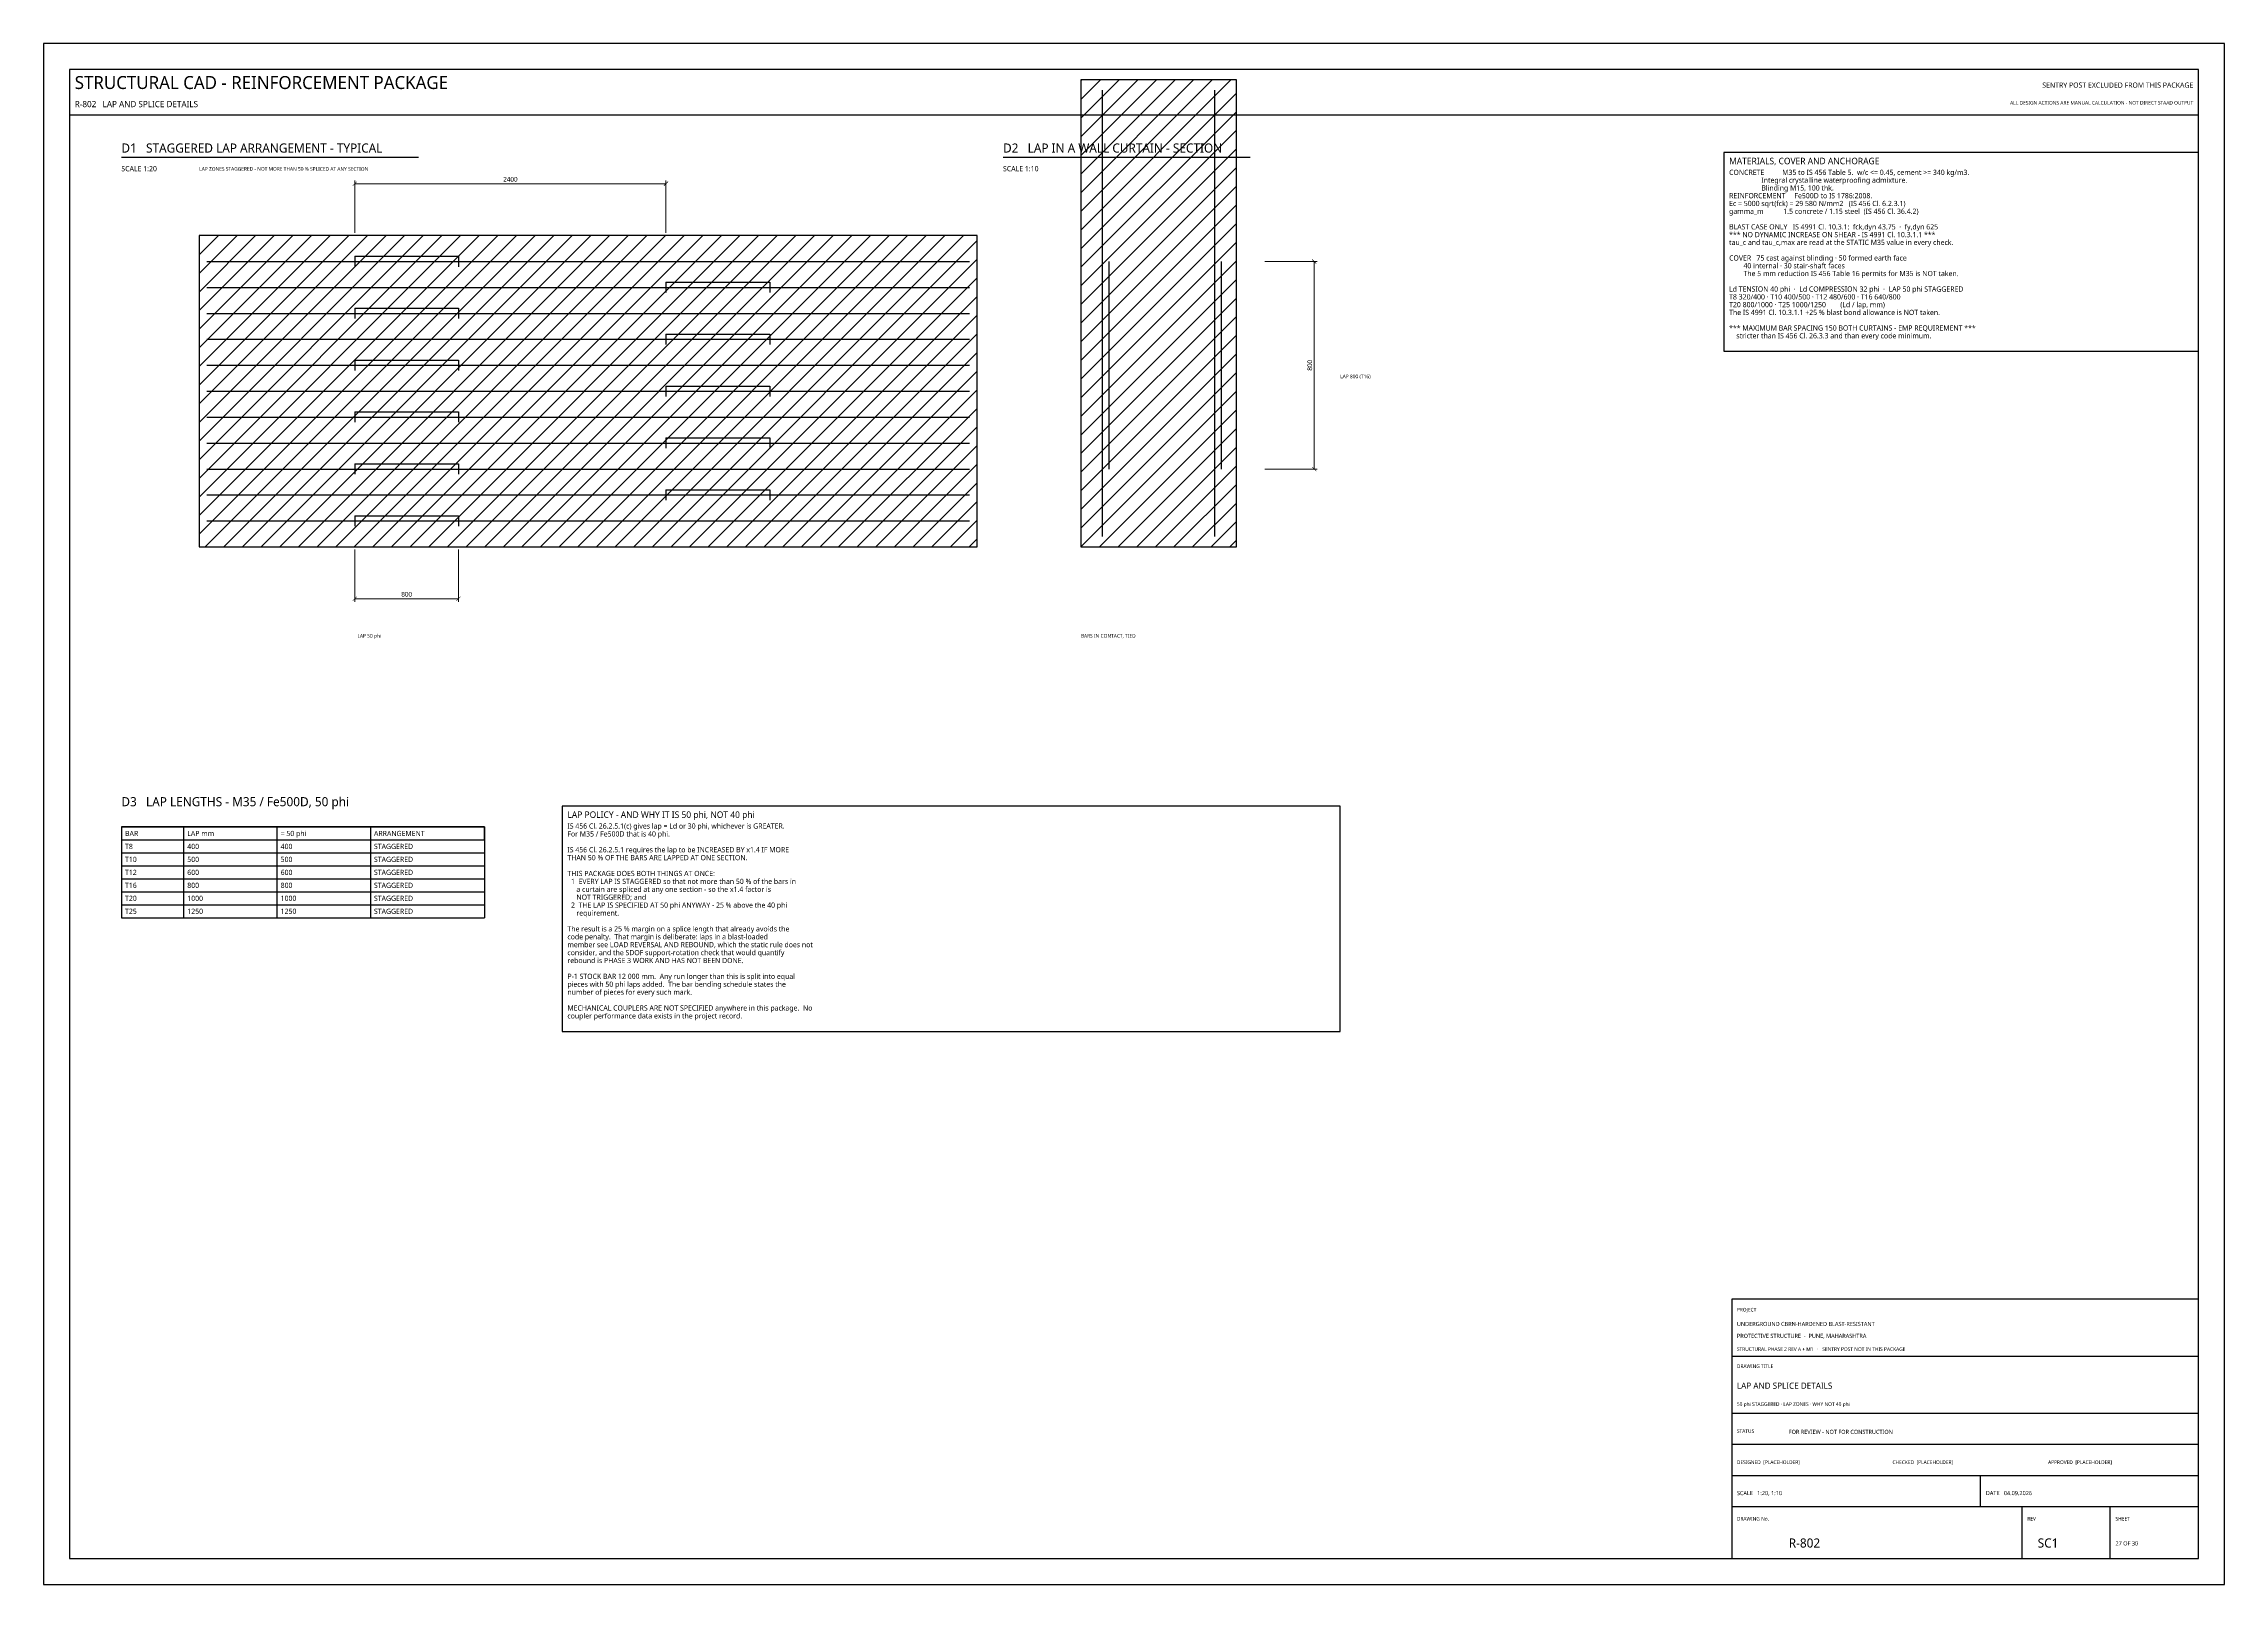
# Model space of a CAD drawing. Header units: millimetres. Extents: x 0 to 841, y 0 to 594.
import ezdxf
from ezdxf.enums import TextEntityAlignment as Align

# ---------------------------------------------------------------- set-up
doc = ezdxf.new("R2010")
doc.units = ezdxf.units.MM
for name, color, linetype in [('S-BLAST', 1, 'Continuous'), ('S-CONCRETE', 7, 'Continuous'), ('S-DIM', 4, 'Continuous'), ('S-HATCH', 8, 'Continuous'), ('S-NOTE', 7, 'Continuous'), ('S-REBAR-MAIN', 1, 'Continuous'), ('S-REBAR-SEC', 4, 'Continuous'), ('S-TABLE', 7, 'Continuous'), ('S-TEXT', 7, 'Continuous'), ('S-TITLE', 7, 'Continuous')]:
    doc.layers.add(name, color=color, linetype=linetype)
doc.styles.add('OpenSans', font='OpenSans-Regular.ttf')
doc.dimstyles.new('SC-DIM', dxfattribs={"dimtxt": 1.8, "dimasz": 1.6, "dimexe": 1.2, "dimexo": 1, "dimgap": 0.8, "dimtad": 1, "dimdec": 0, "dimblk": 'ARCHTICK', "dimcen": 2.5, "dimclrd": 4, "dimclre": 4, "dimclrt": 4, "dimazin": 3, "dimtfac": 1, "dimtmove": 0, "dimatfit": 3, "dimlwd": 13, "dimlwe": 13})

# ---------------------------------------------------------------- blocks, each defined once
blk = doc.blocks.new('_ARCHTICK')
at = {"color": 0, "linetype": 'BYBLOCK', "const_width": 0.15}
blk.add_lwpolyline([(-0.5, -0.5), (0.5, 0.5)], dxfattribs=at)

msp = doc.modelspace()

# ---------------------------------------------------------------- hatches: boundary and pattern name
at = {"layer": 'S-HATCH'}
h = msp.add_hatch(dxfattribs=at)
h.set_pattern_fill('ANSI31', scale=1.6)
h.paths.add_polyline_path([(400, 400), (460, 400), (460, 580), (400, 580)])
h = msp.add_hatch(dxfattribs=at)
h.set_pattern_fill('ANSI31', scale=1.6)
h.paths.add_polyline_path([(60, 400), (360, 400), (360, 520), (60, 520)])

# ---------------------------------------------------------------- linework, layer by layer
at = {"layer": 'S-CONCRETE'}
for points in [[(400, 400), (460, 400), (460, 580), (400, 580)], [(60, 400), (360, 400), (360, 520), (60, 520)]]:
    msp.add_lwpolyline(points, close=True, dxfattribs=at)
at = {"layer": 'S-REBAR-MAIN'}
for p, q in [((408.3, 404), (408.3, 576)), ((451.7, 404), (451.7, 576)), ((63, 510), (357, 510)), ((63, 500), (357, 500)), ((63, 490), (357, 490)), ((63, 480), (357, 480)), ((63, 470), (357, 470)), ((63, 460), (357, 460)), ((63, 450), (357, 450)), ((63, 440), (357, 440)), ((63, 430), (357, 430)), ((63, 420), (357, 420)), ((63, 410), (357, 410))]:
    msp.add_line(p, q, dxfattribs=at)
at = {"layer": 'S-REBAR-SEC'}
for p, q in [((120, 512), (160, 512)), ((120, 512), (120, 508)), ((160, 512), (160, 508)), ((410.9, 430), (410.9, 510)), ((454.3, 430), (454.3, 510)), ((240, 502), (280, 502)), ((240, 502), (240, 498)), ((280, 502), (280, 498)), ((120, 492), (160, 492)), ((120, 492), (120, 488)), ((160, 492), (160, 488)), ((240, 482), (280, 482)), ((240, 482), (240, 478)), ((280, 482), (280, 478)), ((120, 472), (160, 472)), ((120, 472), (120, 468)), ((160, 472), (160, 468)), ((240, 462), (280, 462)), ((240, 462), (240, 458)), ((280, 462), (280, 458)), ((120, 452), (160, 452)), ((120, 452), (120, 448)), ((160, 452), (160, 448)), ((240, 442), (280, 442)), ((240, 442), (240, 438)), ((280, 442), (280, 438)), ((120, 432), (160, 432)), ((120, 432), (120, 428)), ((160, 432), (160, 428)), ((240, 422), (280, 422)), ((240, 422), (240, 418)), ((280, 422), (280, 418)), ((120, 412), (160, 412)), ((120, 412), (120, 408)), ((160, 412), (160, 408))]:
    msp.add_line(p, q, dxfattribs=at)
at = {"layer": 'S-TABLE'}
for p, q in [((30, 292), (170, 292)), ((30, 292), (30, 257)), ((54, 292), (54, 257)), ((90, 292), (90, 257)), ((126, 292), (126, 257)), ((170, 292), (170, 257)), ((30, 282), (170, 282)), ((30, 277), (170, 277)), ((30, 272), (170, 272)), ((30, 267), (170, 267)), ((30, 262), (170, 262)), ((30, 257), (170, 257))]:
    msp.add_line(p, q, dxfattribs=at)
msp.add_lwpolyline([(30, 287), (170, 287), (170, 292), (30, 292)], close=True, dxfattribs=at)
at = {"layer": 'S-TITLE'}
for p, q in [((10, 566.5), (831, 566.5)), ((30, 550.2), (144.6, 550.2)), ((370, 550.2), (465.325, 550.2)), ((651, 88), (831, 88)), ((651, 66), (831, 66)), ((651, 54), (831, 54)), ((651, 42), (831, 42)), ((747, 30), (747, 42)), ((651, 30), (831, 30)), ((763, 10), (763, 30)), ((797, 10), (797, 30))]:
    msp.add_line(p, q, dxfattribs=at)
for points in [[(0, 0), (841, 0), (841, 594), (0, 594)], [(10, 10), (831, 10), (831, 584), (10, 584)], [(648, 475.375), (831, 475.375), (831, 552), (648, 552)], [(200, 213.125), (500, 213.125), (500, 300), (200, 300)], [(651, 10), (831, 10), (831, 110), (651, 110)]]:
    msp.add_lwpolyline(points, close=True, dxfattribs=at)

# ---------------------------------------------------------------- texts
at = {"layer": 'S-BLAST', "style": 'OpenSans'}
for s, height, p in [('ALL DESIGN ACTIONS ARE MANUAL CALCULATION - NOT DIRECT STAAD OUTPUT', 1.4, (829, 570.5)), ('SENTRY POST EXCLUDED FROM THIS PACKAGE', 2, (829, 577))]:
    msp.add_text(s, height=height, dxfattribs=at).set_placement(p, align=Align.RIGHT)
for s, height, p in [('LAP ZONES STAGGERED - NOT MORE THAN 50 % SPLICED AT ANY SECTION', 1.4, (60, 545)), ('FOR REVIEW - NOT FOR CONSTRUCTION', 1.6, (673, 58))]:
    msp.add_text(s, height=height, dxfattribs=at).set_placement(p)
at = {"layer": 'S-NOTE', "style": 'OpenSans'}
for s, p in [('CONCRETE          M35 to IS 456 Table 5.  w/c <= 0.45, cement >= 340 kg/m3.', (650, 543.375)), ('                  Integral crystalline waterproofing admixture.', (650, 540.375)), ('                  Blinding M15, 100 thk.', (650, 537.375)), ('gamma_m           1.5 concrete / 1.15 steel  (IS 456 Cl. 36.4.2)', (650, 528.375)), ('REINFORCEMENT     Fe500D to IS 1786:2008.', (650, 534.375)), ('Ec = 5000 sqrt(fck) = 29 580 N/mm2   (IS 456 Cl. 6.2.3.1)', (650, 531.375)), ('*** NO DYNAMIC INCREASE ON SHEAR - IS 4991 Cl. 10.3.1.1 ***', (650, 519.375)), ('BLAST CASE ONLY   IS 4991 Cl. 10.3.1:  fck,dyn 43.75  ·  fy,dyn 625', (650, 522.375)), ('tau_c and tau_c,max are read at the STATIC M35 value in every check.', (650, 516.375)), ('COVER   75 cast against blinding · 50 formed earth face', (650, 510.375)), ('        The 5 mm reduction IS 456 Table 16 permits for M35 is NOT taken.', (650, 504.375)), ('        40 internal · 30 stair-shaft faces', (650, 507.375)), ('T8 320/400 · T10 400/500 · T12 480/600 · T16 640/800', (650, 495.375)), ('Ld TENSION 40 phi  ·  Ld COMPRESSION 32 phi  ·  LAP 50 phi STAGGERED', (650, 498.375)), ('T20 800/1000 · T25 1000/1250        (Ld / lap, mm)', (650, 492.375)), ('The IS 4991 Cl. 10.3.1.1 +25 % blast bond allowance is NOT taken.', (650, 489.375)), ('*** MAXIMUM BAR SPACING 150 BOTH CURTAINS - EMP REQUIREMENT ***', (650, 483.375)), ('    stricter than IS 456 Cl. 26.3.3 and than every code minimum.', (650, 480.375)), ('IS 456 Cl. 26.2.5.1(c) gives lap = Ld or 30 phi, whichever is GREATER.', (202, 291.375)), ('For M35 / Fe500D that is 40 phi.', (202, 288.325)), ('THAN 50 % OF THE BARS ARE LAPPED AT ONE SECTION.', (202, 279.175)), ('IS 456 Cl. 26.2.5.1 requires the lap to be INCREASED BY x1.4 IF MORE', (202, 282.225)), ('THIS PACKAGE DOES BOTH THINGS AT ONCE:', (202, 273.075)), ('  1  EVERY LAP IS STAGGERED so that not more than 50 % of the bars in', (202, 270.025)), ('  2  THE LAP IS SPECIFIED AT 50 phi ANYWAY - 25 % above the 40 phi', (202, 260.875)), ('     a curtain are spliced at any one section - so the x1.4 factor is', (202, 266.975)), ('     NOT TRIGGERED; and', (202, 263.925)), ('The result is a 25 % margin on a splice length that already avoids the', (202, 251.725)), ('     requirement.', (202, 257.825)), ('code penalty.  That margin is deliberate: laps in a blast-loaded', (202, 248.675)), ('consider, and the SDOF support-rotation check that would quantify', (202, 242.575)), ('member see LOAD REVERSAL AND REBOUND, which the static rule does not', (202, 245.625)), ('rebound is PHASE 3 WORK AND HAS NOT BEEN DONE.', (202, 239.525)), ('P-1 STOCK BAR 12 000 mm.  Any run longer than this is split into equal', (202, 233.425)), ('pieces with 50 phi laps added.  The bar bending schedule states the', (202, 230.375)), ('number of pieces for every such mark.', (202, 227.325)), ('coupler performance data exists in the project record.', (202, 218.175)), ('MECHANICAL COUPLERS ARE NOT SPECIFIED anywhere in this package.  No', (202, 221.225))]:
    msp.add_text(s, height=2, dxfattribs=at).set_placement(p)
at = {"layer": 'S-TABLE', "style": 'OpenSans'}
for s, p in [('BAR', (31.4, 288.5)), ('LAP mm', (55.4, 288.5)), ('= 50 phi', (91.4, 288.5)), ('ARRANGEMENT', (127.4, 288.5)), ('T8', (31.4, 283.5)), ('T10', (31.4, 278.5)), ('400', (55.4, 283.5)), ('500', (55.4, 278.5)), ('400', (91.4, 283.5)), ('500', (91.4, 278.5)), ('STAGGERED', (127.4, 283.5)), ('STAGGERED', (127.4, 278.5)), ('T12', (31.4, 273.5)), ('T16', (31.4, 268.5)), ('800', (55.4, 268.5)), ('600', (55.4, 273.5)), ('800', (91.4, 268.5)), ('600', (91.4, 273.5)), ('STAGGERED', (127.4, 273.5)), ('STAGGERED', (127.4, 268.5)), ('T20', (31.4, 263.5)), ('1000', (55.4, 263.5)), ('1000', (91.4, 263.5)), ('STAGGERED', (127.4, 263.5)), ('T25', (31.4, 258.5)), ('1250', (55.4, 258.5)), ('1250', (91.4, 258.5)), ('STAGGERED', (127.4, 258.5))]:
    msp.add_text(s, height=2, dxfattribs=at).set_placement(p)
at = {"layer": 'S-TEXT', "style": 'OpenSans'}
for s, height, p in [('SCALE 1:20', 2, (30, 544.8)), ('SCALE 1:10', 2, (370, 544.8)), ('LAP 800 (T16)', 1.4, (500, 465)), ('LAP 50 phi', 1.4, (121, 365)), ('BARS IN CONTACT, TIED', 1.4, (400, 365))]:
    msp.add_text(s, height=height, dxfattribs=at).set_placement(p)
at = {"layer": 'S-TITLE', "style": 'OpenSans'}
for s, height, p in [('STRUCTURAL CAD - REINFORCEMENT PACKAGE', 5, (12, 576.5)), ('R-802   LAP AND SPLICE DETAILS', 2.4, (12, 569.5)), ('D1   STAGGERED LAP ARRANGEMENT - TYPICAL', 3.5, (30, 552)), ('D2   LAP IN A WALL CURTAIN - SECTION', 3.5, (370, 552)), ('MATERIALS, COVER AND ANCHORAGE', 2.5, (650, 547.5)), ('D3   LAP LENGTHS - M35 / Fe500D, 50 phi', 3.5, (30, 300)), ('LAP POLICY - AND WHY IT IS 50 phi, NOT 40 phi', 2.5, (202, 295.5)), ('PROJECT', 1.4, (653, 105.2)), ('UNDERGROUND CBRN-HARDENED BLAST-RESISTANT', 1.6, (653, 99.6)), ('PROTECTIVE STRUCTURE  -  PUNE, MAHARASHTRA', 1.6, (653, 95)), ('STRUCTURAL PHASE 2 REV A + M1   ·   SENTRY POST NOT IN THIS PACKAGE', 1.4, (653, 90)), ('DRAWING TITLE', 1.4, (653, 83.4)), ('LAP AND SPLICE DETAILS', 2.4, (653, 75.4)), ('50 phi STAGGERED · LAP ZONES · WHY NOT 40 phi', 1.4, (653, 68.8)), ('STATUS', 1.4, (653, 58.4)), ('DESIGNED  [PLACEHOLDER]', 1.4, (653, 46.4)), ('CHECKED  [PLACEHOLDER]', 1.4, (713, 46.4)), ('APPROVED  [PLACEHOLDER]', 1.4, (773, 46.4)), ('SCALE   1:20, 1:10', 1.6, (653, 34.4)), ('DATE   04.09.2026', 1.6, (749, 34.4)), ('DRAWING No.', 1.4, (653, 24.6)), ('REV', 1.4, (765, 24.6)), ('SHEET', 1.4, (799, 24.6)), ('R-802', 3.5, (673, 14.2)), ('SC1', 3.5, (769, 14.2)), ('27 OF 30', 1.6, (799, 15))]:
    msp.add_text(s, height=height, dxfattribs=at).set_placement(p)

# ---------------------------------------------------------------- dimensions: what is measured, and where the dimension line sits
at = {"layer": 'S-DIM'}
for base, p1, p2 in [((120, 540), (120, 520), (240, 520)), ((120, 380), (120, 400), (160, 400))]:
    msp.add_linear_dim(base=base, p1=p1, p2=p2, dimstyle='SC-DIM', override={"dimlfac": 20}, dxfattribs=at).render()
msp.add_linear_dim(base=(490, 430), p1=(470, 430), p2=(470, 510), angle=90, dimstyle='SC-DIM', override={"dimlfac": 10}, dxfattribs=at).render()

doc.saveas('drawing.dxf')
